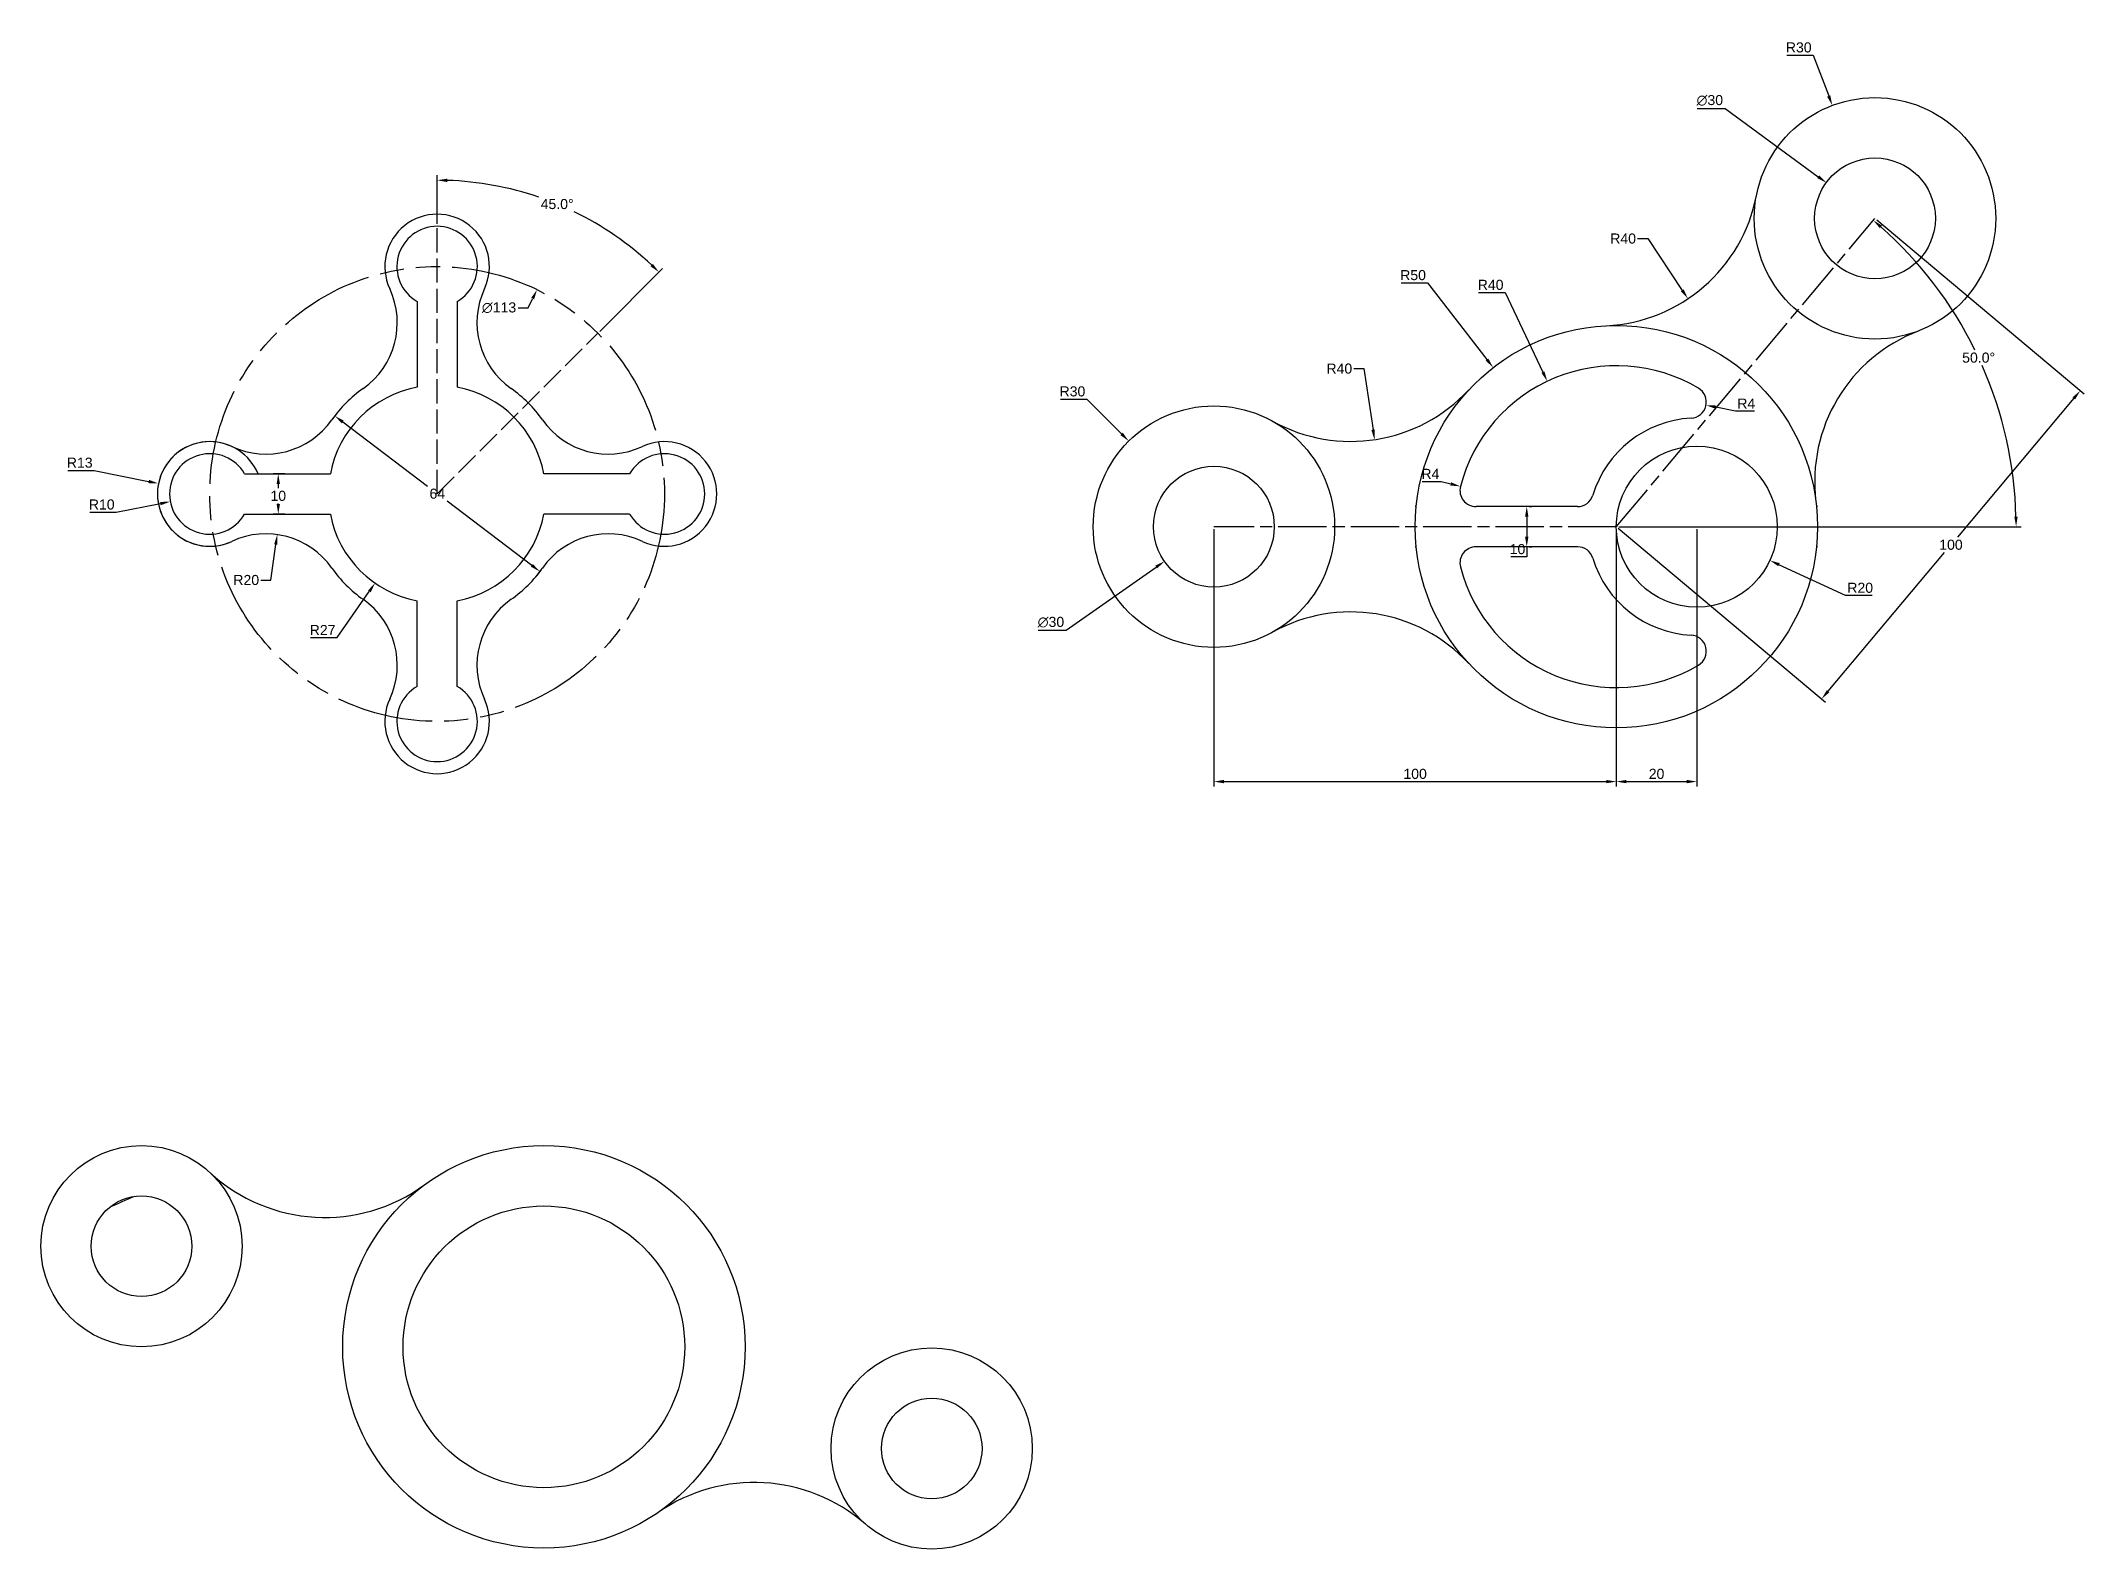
# Model space of a CAD drawing. Header units: millimetres. Extents: x 2266 to 3258, y 1300 to 1675.
# Drawn here: x 2266 to 2774, y 1300 to 1675 of the extents above; entities that cross this region are included whole.
import ezdxf

# ---------------------------------------------------------------- set-up
doc = ezdxf.new("R2010")
doc.units = ezdxf.units.MM
for name, pattern in [('ACAD_ISO02W100', [15, 12, -3]), ('ACAD_ISO08W100', [36, 24, -3, 6, -3]), ('ACAD_ISO09W100', [45, 24, -3, 6, -3, 6, -3])]:
    doc.linetypes.add(name, pattern=pattern)
doc.styles.get("Standard").update_dxf_attribs({"font": 'arial.ttf'})
doc.dimstyles.new('ISO-25', dxfattribs={"dimtxt": 2.5, "dimasz": 2.5, "dimexe": 1.25, "dimexo": 0.625, "dimtad": 1, "dimtih": 1, "dimtoh": 1, "dimdec": 1, "dimdsep": 46, "dimtxsty": 'Standard', "dimcen": 0, "dimadec": 1, "dimazin": 0, "dimtfac": 1, "dimtdec": 1, "dimtofl": 0, "dimtmove": 0, "dimatfit": 3, "dimfxl": 1, "dimarcsym": 0})

msp = doc.modelspace()

# ---------------------------------------------------------------- blocks, each defined once
blk = doc.blocks.new('*D3')
at = {"color": 0, "lineweight": -2, "transparency": 16777216}
for p, q in [((2657.8, 1553.3), (2657.8, 1489.33)), ((2677.8, 1553.3), (2677.8, 1489.33)), ((2660.3, 1490.58), (2675.3, 1490.58))]:
    blk.add_line(p, q, dxfattribs=at)
at = {"color": 0, "transparency": 16777216}
for points in [[(2660.3, 1491), (2660.3, 1490.17), (2657.8, 1490.58)], [(2675.3, 1491), (2675.3, 1490.17), (2677.8, 1490.58)]]:
    blk.add_solid(points, dxfattribs=at)
at = {"layer": 'Defpoints', "color": 0, "transparency": 16777216}
for p in [(2657.8, 1553.92), (2677.8, 1553.92), (2677.8, 1490.58)]:
    blk.add_point(p, dxfattribs=at)
at = {"color": 0, "transparency": 16777216, "insert": (2667.8, 1492.49), "char_height": 2.5, "attachment_point": 5}
blk.add_mtext('20', dxfattribs=at)
blk = doc.blocks.new('*D4')
at = {"color": 0, "lineweight": -2, "transparency": 16777216}
for p, q in [((2557.8, 1553.3), (2557.8, 1489.33)), ((2657.8, 1553.3), (2657.8, 1489.33)), ((2560.3, 1490.58), (2655.3, 1490.58))]:
    blk.add_line(p, q, dxfattribs=at)
at = {"color": 0, "transparency": 16777216}
for points in [[(2560.3, 1491), (2560.3, 1490.17), (2557.8, 1490.58)], [(2655.3, 1491), (2655.3, 1490.17), (2657.8, 1490.58)]]:
    blk.add_solid(points, dxfattribs=at)
at = {"layer": 'Defpoints', "color": 0, "transparency": 16777216}
for p in [(2557.8, 1553.92), (2657.8, 1553.92), (2657.8, 1490.58)]:
    blk.add_point(p, dxfattribs=at)
at = {"color": 0, "transparency": 16777216, "insert": (2607.8, 1492.49), "char_height": 2.5, "attachment_point": 5}
blk.add_mtext('100', dxfattribs=at)
blk = doc.blocks.new('*D5')
at = {"color": 0, "lineweight": -2, "transparency": 16777216}
for p, q in [((2722.56, 1630.13), (2774.05, 1586.92)), ((2771.49, 1585.81), (2742.55, 1551.32)), ((2658.28, 1553.52), (2709.77, 1510.31)), ((2710.42, 1513.03), (2739.36, 1547.52))]:
    blk.add_line(p, q, dxfattribs=at)
at = {"color": 0, "transparency": 16777216}
for points in [[(2771.17, 1586.07), (2771.81, 1585.54), (2773.1, 1587.72)], [(2710.1, 1513.3), (2710.74, 1512.76), (2708.82, 1511.12)]]:
    blk.add_solid(points, dxfattribs=at)
at = {"layer": 'Defpoints', "color": 0, "transparency": 16777216}
for p in [(2722.08, 1630.53), (2773.1, 1587.72), (2657.8, 1553.92)]:
    blk.add_point(p, dxfattribs=at)
at = {"color": 0, "transparency": 16777216, "insert": (2740.96, 1549.42), "char_height": 2.5, "attachment_point": 5}
blk.add_mtext('100', dxfattribs=at)
blk = doc.blocks.new('*D6')
at = {"color": 0, "lineweight": -2, "transparency": 16777216}
for p, q in [((2636.16, 1558.92), (2636.79, 1558.92)), ((2635.54, 1556.42), (2635.54, 1551.42)), ((2635.54, 1548.92), (2635.54, 1546.42)), ((2636.16, 1548.92), (2636.79, 1548.92)), ((2635.54, 1546.42), (2631.58, 1546.42))]:
    blk.add_line(p, q, dxfattribs=at)
at = {"color": 0, "transparency": 16777216}
for points in [[(2635.12, 1556.42), (2635.96, 1556.42), (2635.54, 1558.92)], [(2635.12, 1551.42), (2635.96, 1551.42), (2635.54, 1548.92)]]:
    blk.add_solid(points, dxfattribs=at)
at = {"layer": 'Defpoints', "color": 0, "transparency": 16777216}
for p in [(2635.54, 1558.92), (2635.54, 1548.92), (2635.54, 1548.92)]:
    blk.add_point(p, dxfattribs=at)
at = {"color": 0, "transparency": 16777216, "insert": (2633.25, 1548.33), "char_height": 2.5, "attachment_point": 5}
blk.add_mtext('10', dxfattribs=at)
blk = doc.blocks.new('*D7')
at = {"color": 0, "lineweight": -2, "transparency": 16777216}
blk.add_line((2658.42, 1553.92), (2758.4, 1553.92), dxfattribs=at)
for start, end in [(26.216, 48.5582), (1.4418, 23.7959)]:
    blk.add_arc((2657.8, 1553.92), 99.35, start, end, dxfattribs=at)
at = {"color": 0, "transparency": 16777216}
for points in [[(2723.28, 1628.08), (2723.83, 1628.72), (2721.66, 1630.03)], [(2757.53, 1556.43), (2756.7, 1556.42), (2757.15, 1553.92)]]:
    blk.add_solid(points, dxfattribs=at)
at = {"layer": 'Defpoints', "color": 0, "transparency": 16777216}
for p in [(2722.08, 1630.53), (2752.98, 1582.42), (2557.8, 1553.92), (2657.8, 1553.92), (2657.8, 1553.92)]:
    blk.add_point(p, dxfattribs=at)
at = {"color": 0, "transparency": 16777216, "insert": (2747.84, 1595.91), "char_height": 2.5, "attachment_point": 5}
blk.add_mtext('50.0°', dxfattribs=at)
blk = doc.blocks.new('*D8')
at = {"color": 0, "lineweight": -2, "transparency": 16777216}
for p, q in [((2714.79, 1536.82), (2698.22, 1544.48)), ((2721.38, 1536.82), (2714.79, 1536.82))]:
    blk.add_line(p, q, dxfattribs=at)
at = {"color": 0, "transparency": 16777216}
blk.add_solid([(2698.4, 1544.86), (2698.05, 1544.1), (2695.95, 1545.53)], dxfattribs=at)
at = {"layer": 'Defpoints', "color": 0, "transparency": 16777216}
for p in [(2677.8, 1553.92), (2695.95, 1545.53)]:
    blk.add_point(p, dxfattribs=at)
at = {"color": 0, "transparency": 16777216, "insert": (2718.4, 1538.72), "char_height": 2.5, "attachment_point": 5}
blk.add_mtext('R20', dxfattribs=at)
blk = doc.blocks.new('*D9')
at = {"color": 0, "lineweight": -2, "transparency": 16777216}
for p, q in [((2623.57, 1612.1), (2630.16, 1612.1)), ((2630.16, 1612.1), (2639.56, 1592.31))]:
    blk.add_line(p, q, dxfattribs=at)
at = {"color": 0, "transparency": 16777216}
blk.add_solid([(2639.94, 1592.49), (2639.19, 1592.13), (2640.64, 1590.05)], dxfattribs=at)
at = {"layer": 'Defpoints', "color": 0, "transparency": 16777216}
for p in [(2640.64, 1590.05), (2657.8, 1553.92)]:
    blk.add_point(p, dxfattribs=at)
at = {"color": 0, "transparency": 16777216, "insert": (2626.56, 1614), "char_height": 2.5, "attachment_point": 5}
blk.add_mtext('R40', dxfattribs=at)
blk = doc.blocks.new('*D10')
at = {"color": 0, "lineweight": -2, "transparency": 16777216}
for p, q in [((2604.31, 1614.5), (2610.9, 1614.5)), ((2610.9, 1614.5), (2625.66, 1595.44))]:
    blk.add_line(p, q, dxfattribs=at)
at = {"color": 0, "transparency": 16777216}
blk.add_solid([(2625.99, 1595.69), (2625.33, 1595.18), (2627.19, 1593.46)], dxfattribs=at)
at = {"layer": 'Defpoints', "color": 0, "transparency": 16777216}
for p in [(2627.19, 1593.46), (2657.8, 1553.92)]:
    blk.add_point(p, dxfattribs=at)
at = {"color": 0, "transparency": 16777216, "insert": (2607.29, 1616.41), "char_height": 2.5, "attachment_point": 5}
blk.add_mtext('R50', dxfattribs=at)
blk = doc.blocks.new('*D11')
at = {"color": 0, "lineweight": -2, "transparency": 16777216}
for p, q in [((2663.1, 1625.5), (2665.6, 1625.5)), ((2665.6, 1625.5), (2674.2, 1612.64))]:
    blk.add_line(p, q, dxfattribs=at)
at = {"color": 0, "transparency": 16777216}
blk.add_solid([(2674.55, 1612.88), (2673.85, 1612.41), (2675.59, 1610.57)], dxfattribs=at)
at = {"layer": 'Defpoints', "color": 0, "transparency": 16777216}
for p in [(2653.35, 1643.81), (2675.59, 1610.57)]:
    blk.add_point(p, dxfattribs=at)
at = {"color": 0, "transparency": 16777216, "insert": (2659.49, 1625.5), "char_height": 2.5, "attachment_point": 5}
blk.add_mtext('R40', dxfattribs=at)
blk = doc.blocks.new('*D12')
at = {"color": 0, "lineweight": -2, "transparency": 16777216}
for p, q in [((2592.57, 1593.19), (2595.07, 1593.19)), ((2595.07, 1593.19), (2597.34, 1578.02))]:
    blk.add_line(p, q, dxfattribs=at)
at = {"color": 0, "transparency": 16777216}
blk.add_solid([(2597.75, 1578.08), (2596.92, 1577.96), (2597.7, 1575.55)], dxfattribs=at)
at = {"layer": 'Defpoints', "color": 0, "transparency": 16777216}
for p in [(2591.8, 1615.11), (2597.7, 1575.55)]:
    blk.add_point(p, dxfattribs=at)
at = {"color": 0, "transparency": 16777216, "insert": (2588.96, 1593.19), "char_height": 2.5, "attachment_point": 5}
blk.add_mtext('R40', dxfattribs=at)
blk = doc.blocks.new('*D13')
at = {"color": 0, "lineweight": -2, "transparency": 16777216}
for p, q in [((2519.66, 1585.62), (2526.25, 1585.62)), ((2526.25, 1585.62), (2534.87, 1576.96))]:
    blk.add_line(p, q, dxfattribs=at)
at = {"color": 0, "transparency": 16777216}
blk.add_solid([(2535.17, 1577.25), (2534.58, 1576.66), (2536.63, 1575.19)], dxfattribs=at)
at = {"layer": 'Defpoints', "color": 0, "transparency": 16777216}
for p in [(2536.63, 1575.19), (2557.8, 1553.92)]:
    blk.add_point(p, dxfattribs=at)
at = {"color": 0, "transparency": 16777216, "insert": (2522.64, 1587.52), "char_height": 2.5, "attachment_point": 5}
blk.add_mtext('R30', dxfattribs=at)
blk = doc.blocks.new('*D14')
at = {"color": 0, "lineweight": -2, "transparency": 16777216}
for p, q in [((2521.06, 1528.21), (2543.46, 1543.89)), ((2514.14, 1528.21), (2521.06, 1528.21))]:
    blk.add_line(p, q, dxfattribs=at)
at = {"color": 0, "transparency": 16777216}
blk.add_solid([(2543.22, 1544.23), (2543.7, 1543.55), (2545.51, 1545.32)], dxfattribs=at)
at = {"layer": 'Defpoints', "color": 0, "transparency": 16777216}
for p in [(2570.09, 1562.53), (2545.51, 1545.32)]:
    blk.add_point(p, dxfattribs=at)
at = {"color": 0, "transparency": 16777216, "insert": (2517.29, 1530.18), "char_height": 2.5, "attachment_point": 5}
blk.add_mtext('∅30', dxfattribs=at)
blk = doc.blocks.new('*D15')
at = {"color": 0, "lineweight": -2, "transparency": 16777216}
for p, q in [((2700.15, 1671.08), (2706.74, 1671.08)), ((2706.74, 1671.08), (2710.58, 1660.93))]:
    blk.add_line(p, q, dxfattribs=at)
at = {"color": 0, "transparency": 16777216}
blk.add_solid([(2710.97, 1661.08), (2710.19, 1660.78), (2711.47, 1658.59)], dxfattribs=at)
at = {"layer": 'Defpoints', "color": 0, "transparency": 16777216}
for p in [(2711.47, 1658.59), (2722.08, 1630.53)]:
    blk.add_point(p, dxfattribs=at)
at = {"color": 0, "transparency": 16777216, "insert": (2703.13, 1672.99), "char_height": 2.5, "attachment_point": 5}
blk.add_mtext('R30', dxfattribs=at)
blk = doc.blocks.new('*D16')
at = {"color": 0, "lineweight": -2, "transparency": 16777216}
for p, q in [((2677.89, 1657.86), (2684.81, 1657.86)), ((2684.81, 1657.86), (2707.97, 1640.88))]:
    blk.add_line(p, q, dxfattribs=at)
at = {"color": 0, "transparency": 16777216}
blk.add_solid([(2708.21, 1641.21), (2707.72, 1640.54), (2709.98, 1639.4)], dxfattribs=at)
at = {"layer": 'Defpoints', "color": 0, "transparency": 16777216}
for p in [(2709.98, 1639.4), (2734.17, 1621.66)]:
    blk.add_point(p, dxfattribs=at)
at = {"color": 0, "transparency": 16777216, "insert": (2681.03, 1659.84), "char_height": 2.5, "attachment_point": 5}
blk.add_mtext('∅30', dxfattribs=at)
blk = doc.blocks.new('*D17')
at = {"color": 0, "lineweight": -2, "transparency": 16777216}
for p, q in [((2687.45, 1582.63), (2682.55, 1583.61)), ((2692.1, 1582.63), (2687.45, 1582.63))]:
    blk.add_line(p, q, dxfattribs=at)
at = {"color": 0, "transparency": 16777216}
blk.add_solid([(2682.63, 1584.02), (2682.47, 1583.2), (2680.1, 1584.1)], dxfattribs=at)
at = {"layer": 'Defpoints', "color": 0, "transparency": 16777216}
for p in [(2676.17, 1584.88), (2680.1, 1584.1)]:
    blk.add_point(p, dxfattribs=at)
at = {"color": 0, "transparency": 16777216, "insert": (2690.09, 1584.51), "char_height": 2.5, "attachment_point": 5}
blk.add_mtext('R4', dxfattribs=at)
blk = doc.blocks.new('*D19')
at = {"color": 0, "lineweight": -2, "transparency": 16777216}
for p, q in [((2609.58, 1565.17), (2614.23, 1565.17)), ((2614.23, 1565.17), (2616.65, 1564.55))]:
    blk.add_line(p, q, dxfattribs=at)
at = {"color": 0, "transparency": 16777216}
blk.add_solid([(2616.75, 1564.95), (2616.55, 1564.15), (2619.07, 1563.92)], dxfattribs=at)
at = {"layer": 'Defpoints', "color": 0, "transparency": 16777216}
for p in [(2619.07, 1563.92), (2622.94, 1562.92)]:
    blk.add_point(p, dxfattribs=at)
at = {"color": 0, "transparency": 16777216, "insert": (2611.59, 1567.05), "char_height": 2.5, "attachment_point": 5}
blk.add_mtext('R4', dxfattribs=at)
blk = doc.blocks.new('*D56')
at = {"color": 0, "lineweight": -2, "transparency": 16777216}
for p, q in [((2339.61, 1581.8), (2338.57, 1580.44)), ((2341.32, 1579.93), (2362.39, 1563.95)), ((2388.3, 1544.3), (2367.23, 1560.28)), ((2390.56, 1543.15), (2389.53, 1541.79))]:
    blk.add_line(p, q, dxfattribs=at)
at = {"color": 0, "transparency": 16777216}
for points in [[(2341.57, 1580.26), (2341.07, 1579.6), (2339.33, 1581.44)], [(2388.55, 1544.63), (2388.04, 1543.97), (2390.29, 1542.79)]]:
    blk.add_solid(points, dxfattribs=at)
at = {"layer": 'Defpoints', "color": 0, "transparency": 16777216}
for p in [(2339.98, 1582.3), (2390.94, 1543.65), (2390.29, 1542.79)]:
    blk.add_point(p, dxfattribs=at)
at = {"color": 0, "transparency": 16777216, "insert": (2364.81, 1562.11), "char_height": 2.5, "attachment_point": 5}
blk.add_mtext('64', dxfattribs=at)
blk = doc.blocks.new('*D57')
at = {"color": 0, "lineweight": -2, "transparency": 16777216}
for p, q in [((2364.76, 1629.18), (2364.76, 1641.25)), ((2405.16, 1602.45), (2420.77, 1618.06))]:
    blk.add_line(p, q, dxfattribs=at)
for start, end in [(71.1024, 88.1624), (46.8376, 64.0907)]:
    blk.add_arc((2364.76, 1562.05), 77.95, start, end, dxfattribs=at)
at = {"color": 0, "transparency": 16777216}
for points in [[(2367.26, 1639.55), (2367.27, 1640.38), (2364.76, 1640)], [(2418.38, 1619.21), (2417.8, 1618.61), (2419.88, 1617.17)]]:
    blk.add_solid(points, dxfattribs=at)
at = {"layer": 'Defpoints', "color": 0, "transparency": 16777216}
for p in [(2364.76, 1628.55), (2403.74, 1629.56), (2404.71, 1602.01), (2364.76, 1562.05), (2364.76, 1562.05)]:
    blk.add_point(p, dxfattribs=at)
at = {"color": 0, "transparency": 16777216, "insert": (2394.59, 1634.07), "char_height": 2.5, "attachment_point": 5}
blk.add_mtext('45.0°', dxfattribs=at)
blk = doc.blocks.new('*D58')
at = {"color": 0, "lineweight": -2, "transparency": 16777216}
for p, q in [((2387.39, 1608.32), (2388.49, 1610.56)), ((2384.89, 1608.32), (2387.39, 1608.32))]:
    blk.add_line(p, q, dxfattribs=at)
at = {"color": 0, "transparency": 16777216}
blk.add_solid([(2388.11, 1610.75), (2388.86, 1610.38), (2389.59, 1612.81)], dxfattribs=at)
at = {"layer": 'Defpoints', "color": 0, "transparency": 16777216}
for p in [(2389.59, 1612.81), (2339.94, 1511.3)]:
    blk.add_point(p, dxfattribs=at)
at = {"color": 0, "transparency": 16777216, "insert": (2380.14, 1608.32), "char_height": 2.5, "attachment_point": 5}
blk.add_mtext('∅113', dxfattribs=at)
blk = doc.blocks.new('*D59')
at = {"color": 0, "lineweight": -2, "transparency": 16777216}
for p, q in [((2323.42, 1540.66), (2324.67, 1549.48)), ((2320.92, 1540.66), (2323.42, 1540.66))]:
    blk.add_line(p, q, dxfattribs=at)
at = {"color": 0, "transparency": 16777216}
blk.add_solid([(2324.26, 1549.54), (2325.08, 1549.42), (2325.02, 1551.95)], dxfattribs=at)
at = {"layer": 'Defpoints', "color": 0, "transparency": 16777216}
for p in [(2325.02, 1551.95), (2322.22, 1532.15)]:
    blk.add_point(p, dxfattribs=at)
at = {"color": 0, "transparency": 16777216, "insert": (2317.32, 1540.66), "char_height": 2.5, "attachment_point": 5}
blk.add_mtext('R20', dxfattribs=at)
blk = doc.blocks.new('*D60')
at = {"color": 0, "lineweight": -2, "transparency": 16777216}
for p, q in [((2339.91, 1526.36), (2347.91, 1537.84)), ((2333.31, 1526.36), (2339.91, 1526.36))]:
    blk.add_line(p, q, dxfattribs=at)
at = {"color": 0, "transparency": 16777216}
blk.add_solid([(2347.57, 1538.08), (2348.25, 1537.6), (2349.34, 1539.89)], dxfattribs=at)
at = {"layer": 'Defpoints', "color": 0, "transparency": 16777216}
for p in [(2364.76, 1562.05), (2349.34, 1539.89)]:
    blk.add_point(p, dxfattribs=at)
at = {"color": 0, "transparency": 16777216, "insert": (2336.3, 1528.24), "char_height": 2.5, "attachment_point": 5}
blk.add_mtext('R27', dxfattribs=at)
blk = doc.blocks.new('*D61')
at = {"color": 0, "lineweight": -2, "transparency": 16777216}
for p, q in [((2326.95, 1567.05), (2324.03, 1567.05)), ((2325.28, 1564.55), (2325.28, 1563.47)), ((2325.28, 1559.55), (2325.28, 1559.67)), ((2326.95, 1557.05), (2324.03, 1557.05))]:
    blk.add_line(p, q, dxfattribs=at)
at = {"color": 0, "transparency": 16777216}
for points in [[(2324.87, 1564.55), (2325.7, 1564.55), (2325.28, 1567.05)], [(2324.87, 1559.55), (2325.7, 1559.55), (2325.28, 1557.05)]]:
    blk.add_solid(points, dxfattribs=at)
at = {"layer": 'Defpoints', "color": 0, "transparency": 16777216}
for p in [(2327.58, 1567.05), (2325.28, 1557.05), (2327.58, 1557.05)]:
    blk.add_point(p, dxfattribs=at)
at = {"color": 0, "transparency": 16777216, "insert": (2325.28, 1561.57), "char_height": 2.5, "attachment_point": 5}
blk.add_mtext('10', dxfattribs=at)
blk = doc.blocks.new('*D62')
at = {"color": 0, "lineweight": -2, "transparency": 16777216}
for p, q in [((2285.02, 1557.52), (2295.99, 1559.66)), ((2278.43, 1557.52), (2285.02, 1557.52))]:
    blk.add_line(p, q, dxfattribs=at)
at = {"color": 0, "transparency": 16777216}
blk.add_solid([(2295.91, 1560.07), (2296.07, 1559.25), (2298.45, 1560.14)], dxfattribs=at)
at = {"layer": 'Defpoints', "color": 0, "transparency": 16777216}
for p in [(2298.45, 1560.14), (2308.26, 1562.05)]:
    blk.add_point(p, dxfattribs=at)
at = {"color": 0, "transparency": 16777216, "insert": (2281.41, 1559.42), "char_height": 2.5, "attachment_point": 5}
blk.add_mtext('R10', dxfattribs=at)
blk = doc.blocks.new('*D63')
at = {"color": 0, "lineweight": -2, "transparency": 16777216}
for p, q in [((2272.96, 1567.9), (2279.55, 1567.9)), ((2279.55, 1567.9), (2293.07, 1565.15))]:
    blk.add_line(p, q, dxfattribs=at)
at = {"color": 0, "transparency": 16777216}
blk.add_solid([(2293.16, 1565.56), (2292.99, 1564.74), (2295.52, 1564.65)], dxfattribs=at)
at = {"layer": 'Defpoints', "color": 0, "transparency": 16777216}
for p in [(2295.52, 1564.65), (2308.26, 1562.05)]:
    blk.add_point(p, dxfattribs=at)
at = {"color": 0, "transparency": 16777216, "insert": (2275.94, 1569.81), "char_height": 2.5, "attachment_point": 5}
blk.add_mtext('R13', dxfattribs=at)

# ---------------------------------------------------------------- dimensions: what is measured, and where the dimension line sits
for center, mpoint, picture, middle in [((2722.08, 1630.53), (2711.47, 1658.59), '*D15', (2703.13, 1671.08)), ((2653.35, 1643.81), (2675.59, 1610.57), '*D11', (2659.49, 1625.5)), ((2591.8, 1615.11), (2597.7, 1575.55), '*D12', (2588.96, 1593.19)), ((2657.8, 1553.92), (2627.19, 1593.46), '*D10', (2607.29, 1614.5)), ((2657.8, 1553.92), (2640.64, 1590.05), '*D9', (2626.56, 1612.1)), ((2557.8, 1553.92), (2536.63, 1575.19), '*D13', (2522.64, 1585.62)), ((2308.26, 1562.05), (2295.52, 1564.65), '*D63', (2279.55, 1567.9)), ((2308.26, 1562.05), (2298.45, 1560.14), '*D62', (2285.02, 1557.52)), ((2364.76, 1562.05), (2349.34, 1539.89), '*D60', (2336.3, 1526.36)), ((2677.8, 1553.92), (2695.95, 1545.53), '*D8', (2718.4, 1536.82)), ((2322.22, 1532.15), (2325.02, 1551.95), '*D59', (2317.32, 1540.66))]:
    dim = msp.add_radius_dim(center=center, mpoint=mpoint, dimstyle='ISO-25')
    dim.commit()
    dim.dimension.update_dxf_attribs({"geometry": picture, "text_midpoint": middle, "dimtype": 164})
for p1, p2, picture, middle in [((2734.17, 1621.66), (2709.98, 1639.4), '*D16', (2681.03, 1657.86)), ((2339.94, 1511.3), (2389.59, 1612.81), '*D58', (2380.14, 1608.32)), ((2570.09, 1562.53), (2545.51, 1545.32), '*D14', (2517.29, 1528.21))]:
    dim = msp.add_diameter_dim_2p(p1=p1, p2=p2, dimstyle='ISO-25')
    dim.commit()
    dim.dimension.update_dxf_attribs({"geometry": picture, "text_midpoint": middle, "dimtype": 163})
for base, line1, line2, picture, middle in [((2403.74, 1629.56), ((2364.76, 1562.05), (2404.71, 1602.01)), ((2364.76, 1562.05), (2364.76, 1628.55)), '*D57', (2394.59, 1634.07)), ((2752.98, 1582.42), ((2657.8, 1553.92), (2557.8, 1553.92)), ((2657.8, 1553.92), (2722.08, 1630.53)), '*D7', (2747.84, 1595.91))]:
    dim = msp.add_angular_dim_2l(base=base, line1=line1, line2=line2, dimstyle='ISO-25')
    dim.commit()
    dim.dimension.update_dxf_attribs({"geometry": picture, "text_midpoint": middle})
for p1, p2, distance, picture, middle in [((2657.8, 1553.92), (2722.08, 1630.53), -66.6, '*D5', (2740.96, 1549.42)), ((2339.98, 1582.3), (2390.94, 1543.65), -1.08, '*D56', (2364.81, 1562.11))]:
    dim = msp.add_aligned_dim(p1=p1, p2=p2, distance=distance, dimstyle='ISO-25')
    dim.commit()
    dim.dimension.update_dxf_attribs({"geometry": picture, "text_midpoint": middle})
for center, mpoint, picture, middle in [((2676.17, 1584.88), (2680.1, 1584.1), '*D17', (2687.45, 1582.63)), ((2622.94, 1562.92), (2619.07, 1563.92), '*D19', (2611.59, 1567.05))]:
    dim = msp.add_radius_dim(center=center, mpoint=mpoint, dimstyle='ISO-25')
    dim.commit()
    dim.dimension.update_dxf_attribs({"geometry": picture, "text_midpoint": middle})
dim = msp.add_linear_dim(base=(2325.28, 1557.05), p1=(2327.58, 1567.05), p2=(2327.58, 1557.05), angle=90, dimstyle='ISO-25')
dim.commit()
dim.dimension.update_dxf_attribs({"geometry": '*D61', "text_midpoint": (2325.28, 1561.57), "dimtype": 160})
dim = msp.add_linear_dim(base=(2635.54, 1548.92), p1=(2635.54, 1558.92), p2=(2635.54, 1548.92), angle=90, dimstyle='ISO-25')
dim.commit()
dim.dimension.update_dxf_attribs({"geometry": '*D6', "text_midpoint": (2633.25, 1548.33)})
for base, p1, p2, picture, middle in [((2657.8, 1490.58), (2557.8, 1553.92), (2657.8, 1553.92), '*D4', (2607.8, 1492.49)), ((2677.8, 1490.58), (2657.8, 1553.92), (2677.8, 1553.92), '*D3', (2667.8, 1492.49))]:
    dim = msp.add_linear_dim(base=base, p1=p1, p2=p2, dimstyle='ISO-25')
    dim.commit()
    dim.dimension.update_dxf_attribs({"geometry": picture, "text_midpoint": middle})

# ---------------------------------------------------------------- linework, layer by layer
at = {"linetype": 'ACAD_ISO08W100', "ltscale": 0.5}
for q in [(2722.08, 1630.53), (2557.8, 1553.92)]:
    msp.add_line((2657.8, 1553.92), q, dxfattribs=at)
at = {"linetype": 'ACAD_ISO02W100', "ltscale": 0.5}
for q in [(2364.76, 1628.55), (2404.71, 1602.01)]:
    msp.add_line((2364.76, 1562.05), q, dxfattribs=at)
for p, q in [((2359.76, 1609.89), (2359.76, 1588.59)), ((2369.76, 1609.89), (2369.76, 1588.59)), ((2316.92, 1567.05), (2338.23, 1567.05)), ((2412.6, 1567.05), (2391.3, 1567.05)), ((2608.05, 1558.92), (2607.8, 1558.92)), ((2648.14, 1558.92), (2622.94, 1558.92)), ((2707.8, 1558.92), (2707.55, 1558.92)), ((2316.92, 1557.05), (2338.23, 1557.05)), ((2412.6, 1557.05), (2391.3, 1557.05)), ((2608.05, 1548.92), (2607.8, 1548.92)), ((2648.14, 1548.92), (2622.94, 1548.92)), ((2707.8, 1548.92), (2707.55, 1548.92)), ((2359.76, 1514.21), (2359.76, 1535.52)), ((2369.76, 1514.21), (2369.76, 1535.52))]:
    msp.add_line(p, q)
for centre, radius in [((2722.08, 1630.53), 30), ((2722.08, 1630.53), 15), ((2657.8, 1553.92), 50), ((2557.8, 1553.92), 30), ((2677.8, 1553.92), 20), ((2557.8, 1553.92), 15), ((2291.29, 1375.14), 25), ((2391.29, 1350.14), 50), ((2291.29, 1375.14), 12.5), ((2391.29, 1350.14), 35), ((2487.67, 1324.88), 25), ((2487.67, 1324.88), 12.5)]:
    msp.add_circle(centre, radius)
at = {"linetype": 'ACAD_ISO09W100'}
msp.add_circle((2364.76, 1562.05), 56.5, dxfattribs=at)
for centre, radius, start, end in [((2653.35, 1643.81), 40, 272.8334, 349.0593), ((2364.76, 1618.55), 13, 334.9778, 205.0222), ((2364.76, 1618.55), 10, 300, 240), ((2334.86, 1604.6), 20, 305.1034, 25.0222), ((2394.67, 1604.6), 20, 154.9778, 234.8966), ((2747.1, 1565.15), 40, 110.9407, 187.1666), ((2657.8, 1553.92), 40, 59.3084, 165.5225), ((2364.76, 1562.05), 27, 100.6719, 169.3281), ((2364.76, 1562.05), 32, 125.1034, 144.8966), ((2364.76, 1562.05), 27, 10.6719, 79.3281), ((2364.76, 1562.05), 32, 35.1034, 54.8966), ((2591.8, 1615.11), 40, 240.9407, 317.1666), ((2676.17, 1584.88), 4, 273.0048, 59.3084), ((2322.22, 1591.96), 20, 244.9778, 324.8966), ((2407.3, 1591.96), 20, 215.1034, 295.0222), ((2677.8, 1553.92), 27, 93.0048, 163.1227), ((2308.26, 1562.05), 13, 22.6199, 295.0222), ((2308.26, 1562.05), 13, 64.9778, 295.0222), ((2421.26, 1562.05), 13, 244.9778, 115.0222), ((2421.26, 1562.05), 13, 244.9778, 115.0222), ((2308.26, 1562.05), 10, 30, 330), ((2308.26, 1562.05), 10, 30, 330), ((2421.26, 1562.05), 10, 210, 150), ((2421.26, 1562.05), 10, 210, 150), ((2622.94, 1562.92), 4, 165.5225, 270), ((2648.14, 1562.92), 4, 270, 343.1227), ((2364.76, 1562.05), 27, 190.6719, 259.3281), ((2364.76, 1562.05), 27, 280.6719, 349.3281), ((2322.22, 1532.15), 20, 35.1034, 115.0222), ((2407.3, 1532.15), 20, 64.9778, 144.8966), ((2622.94, 1544.92), 4, 90, 194.4775), ((2648.14, 1544.92), 4, 16.8773, 90), ((2364.76, 1562.05), 32, 215.1034, 234.8966), ((2364.76, 1562.05), 32, 305.1034, 324.8966), ((2657.8, 1553.92), 40, 194.4775, 300.6916), ((2677.8, 1553.92), 27, 196.8773, 266.9952), ((2334.86, 1519.51), 20, 334.9778, 54.8966), ((2394.67, 1519.51), 20, 125.1034, 205.0222), ((2591.8, 1492.74), 40, 42.8334, 119.0593), ((2676.17, 1522.97), 4, 300.6916, 86.9952), ((2364.76, 1505.55), 10, 120, 60), ((2364.76, 1505.55), 10, 120, 60), ((2364.76, 1505.55), 13, 154.9778, 25.0222), ((2364.76, 1505.55), 13, 154.9778, 25.0222), ((2336.82, 1424.29), 42, 227.1835, 306.2985), ((2365.28, 1209.18), 193.75, 113.0075, 115.0537), ((2443.56, 1274.44), 42, 48.8357, 124.6283)]:
    msp.add_arc(centre, radius, start, end)

msp.set_redraw_order([(e.dxf.handle, doc.entitydb.next_handle()) for e in msp.query("TEXT MTEXT ATTDEF DIMENSION ARC_DIMENSION")])  # texts and dimensions are drawn at this point

doc.saveas('drawing.dxf')
